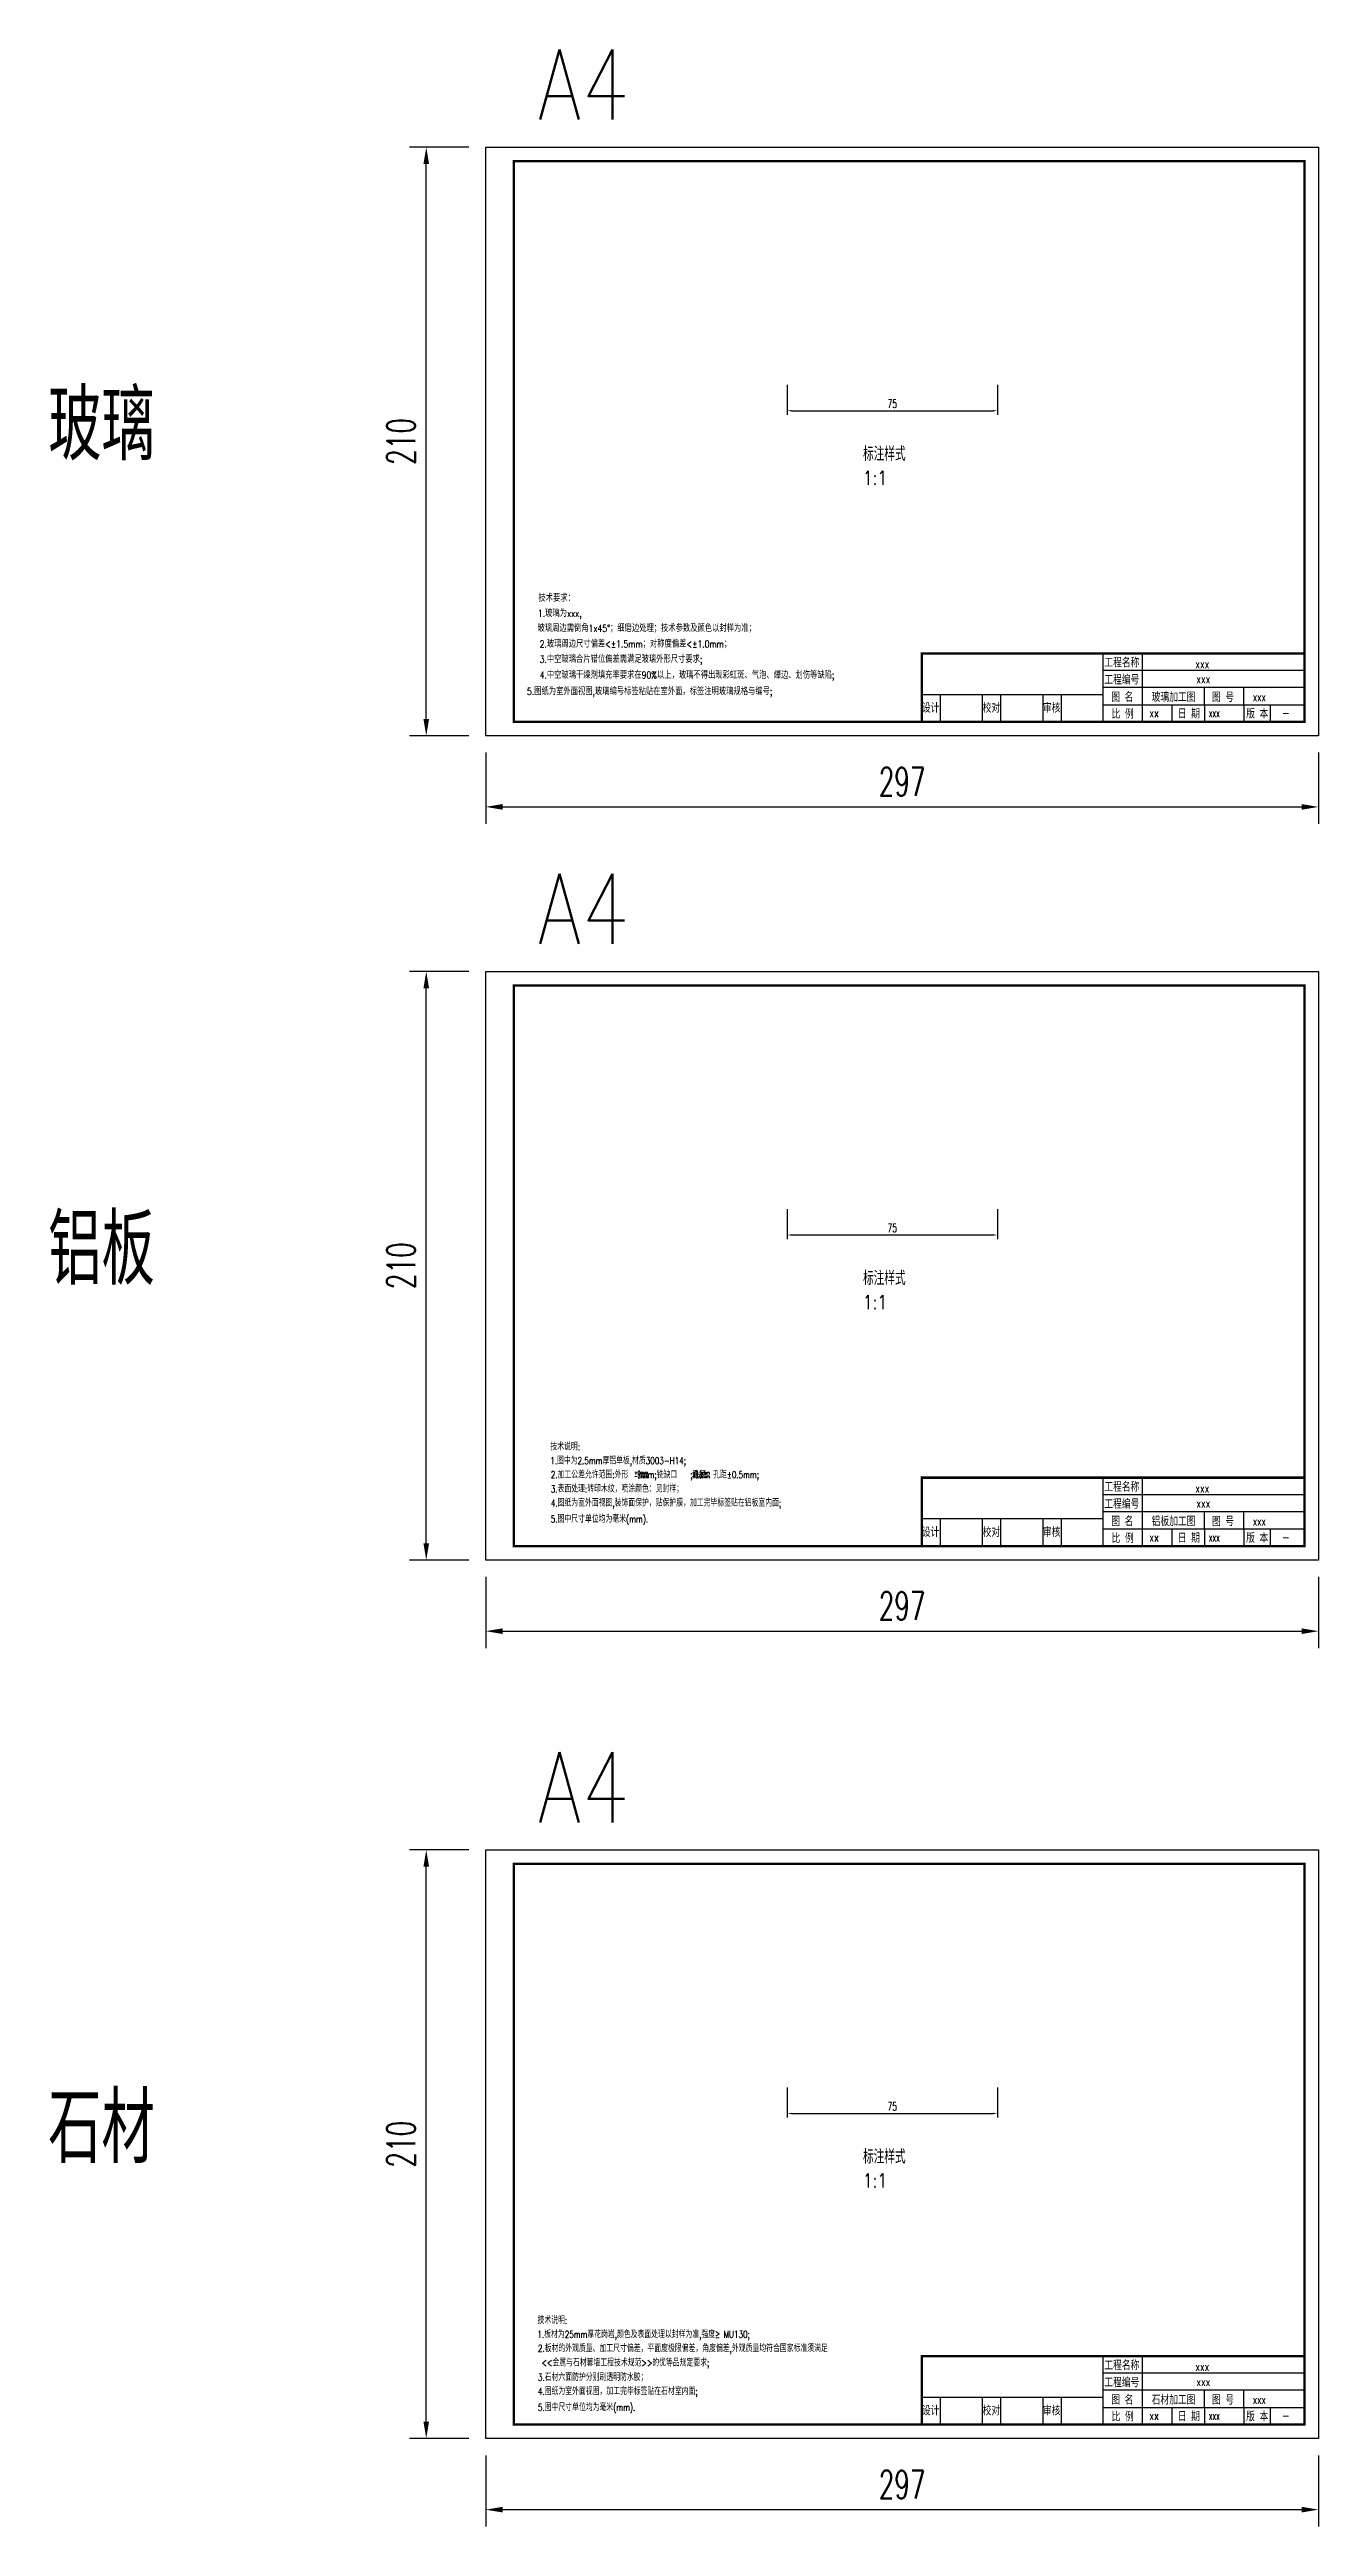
# Model space of a CAD drawing. Header units: inches. Extents: x 20038 to 22085, y 1131827 to 1134253.
# Drawn here: x 20038 to 20491, y 1133253 to 1134136 of the extents above; entities that cross this region are included whole.
import ezdxf
from ezdxf.enums import TextEntityAlignment as Align

# ---------------------------------------------------------------- set-up
doc = ezdxf.new("R2010")
doc.units = ezdxf.units.IN
doc.header["$LTSCALE"] = 1000
doc.header["$MEASUREMENT"] = 0
for name, color, linetype in [('0-GLASS-03玻璃-看线', 7, 'Continuous'), ('0-TEXT文字', 4, 'Continuous'), ('TKTEXT', 1, 'Continuous'), ('加工图', 4, 'Continuous')]:
    doc.layers.add(name, color=color, linetype=linetype)
doc.styles.add('SANXINBZ', font='romans.shx', dxfattribs={"width": 0.8, "bigfont": 'hzd.shx'})
doc.styles.add('样式 1', font='romans.shx', dxfattribs={"width": 0.65, "bigfont": 'hzd.shx'})
doc.dimstyles.new('dim1', dxfattribs={"dimtxt": 3, "dimasz": 1.5, "dimexe": 1.5, "dimexo": 1.5, "dimgap": 1, "dimtad": 1, "dimdec": 1, "dimrnd": 0.5, "dimdsep": 46, "dimtxsty": '样式 1', "dimcen": 0.09, "dimclrd": 1, "dimclre": 1, "dimclrt": 1, "dimadec": 0, "dimazin": 0, "dimtfac": 1, "dimtdec": 1, "dimtix": 1, "dimtmove": 2, "dimatfit": 3, "dimfxl": 1.25, "dimtvp": 1, "dimarcsym": 1})
doc.dimstyles.new('dim4', dxfattribs={"dimscale": 4, "dimtxt": 2.5, "dimasz": 1.5, "dimexe": 1.5, "dimexo": 1.5, "dimgap": 1, "dimtad": 1, "dimdec": 1, "dimrnd": 0.5, "dimdsep": 46, "dimtxsty": '样式 1', "dimcen": 0.09, "dimclrd": 1, "dimclre": 1, "dimclrt": 1, "dimadec": 0, "dimazin": 0, "dimtfac": 1, "dimtdec": 1, "dimtix": 1, "dimtmove": 2, "dimatfit": 3, "dimfxl": 1.25, "dimtvp": 1, "dimarcsym": 1})

msp = doc.modelspace()

# ---------------------------------------------------------------- texts
at = {"color": 7, "style": 'SANXINBZ', "width": 0.8}
for s, p in [('工程名称', (20420.55, 1133917.89)), ('工程编号', (20420.55, 1133911.79)), ('设计', (20352.38, 1133901.72)), ('校对', (20374.04, 1133901.72)), ('审核', (20395.54, 1133901.72)), ('图 名', (20420.71, 1133905.58)), ('比 例', (20420.85, 1133899.56)), ('日 期', (20444.45, 1133899.64)), ('图 号', (20456.64, 1133905.48)), ('版 本', (20468.83, 1133899.64)), ('工程名称', (20420.55, 1133623.84)), ('工程编号', (20420.55, 1133617.74)), ('设计', (20352.38, 1133607.67)), ('校对', (20374.04, 1133607.67)), ('审核', (20395.54, 1133607.67)), ('图 名', (20420.71, 1133611.53)), ('比 例', (20420.85, 1133605.51)), ('日 期', (20444.45, 1133605.59)), ('图 号', (20456.64, 1133611.43)), ('版 本', (20468.83, 1133605.59)), ('工程名称', (20420.55, 1133310.45)), ('工程编号', (20420.55, 1133304.35)), ('图 名', (20420.71, 1133298.14)), ('图 号', (20456.64, 1133298.04)), ('设计', (20352.38, 1133294.28)), ('校对', (20374.04, 1133294.28)), ('审核', (20395.54, 1133294.28)), ('比 例', (20420.85, 1133292.12)), ('日 期', (20444.45, 1133292.2)), ('版 本', (20468.83, 1133292.2))]:
    msp.add_text(s, height=3, dxfattribs=at).set_placement(p, align=Align.MIDDLE)
at = {"color": 4, "style": 'SANXINBZ', "width": 0.75}
for s, height, p in [('技术说明:', 2.505, (20216.75, 1133636.67)), ('1.图中为2.5mm厚铝单板,材质3003-H14;', 2.505, (20216.7, 1133631.66)), ('2.加工公差允许范围:外形   mm;铣缺口   ;孔径、孔距±0.5mm;', 2.505, (20216.89, 1133626.65)), ('-2mm', 1.252, (20246.63, 1133626.71)), ('+0mm', 1.252, (20246.64, 1133628.03)), ('+0.0mm', 1.252, (20267.26, 1133626.71)), ('+0.5mm', 1.252, (20267.27, 1133628.03)), ('3.表面处理:转印木纹，喷涂颜色：见封样；', 2.505, (20216.89, 1133621.64)), ('4.图纸为室外面视图,装饰面保护，贴保护膜，加工完毕标签贴在铝板室内面;', 2.505, (20216.89, 1133616.63)), ('5.图中尺寸单位均为毫米(mm).', 2.505, (20216.89, 1133610.89)), ('技术说明:', 2.505, (20212.17, 1133325)), ('2.板材的外观质量、加工尺寸偏差，平面度极限偏差，角度偏差,外观质量均符合国家标准须满足', 2.505, (20212.31, 1133314.98)), ('1.板材为25mm厚花岗岩,颜色及表面处理以封样为准,强度≥ MU130;', 2.505, (20212.12, 1133319.99)), ('3.石材六面防护分别刷透明防水胶；', 2.505, (20212.31, 1133304.71)), (' <<金属与石材幕墙工程技术规范>>的优等品规定要求;', 2.505, (20212.31, 1133309.87)), ('4.图纸为室外面视图，加工完毕标签贴在石材室内面;', 2.505, (20212.31, 1133299.7)), ('5.图中尺寸单位均为毫米(mm).', 2.505, (20212.31, 1133293.96))]:
    msp.add_text(s, height=height, dxfattribs=at).set_placement(p)
at = {"layer": '0-TEXT文字', "color": 4, "style": 'SANXINBZ', "width": 0.8}
for s, height, p in [('A4', 25, (20212.3, 1134111.37)), ('玻璃', 25, (20037.64, 1133989.78)), ('标注样式', 5, (20328.24, 1133989.62)), ('1:1', 5, (20328.24, 1133981.04)), ('技术要求：', 2.5, (20212.47, 1133939.44)), ('1.玻璃为xxx,', 2.5, (20212.3, 1133933.98)), ('  玻璃周边需倒角1x45°；细磨边处理；技术参数及颜色以封样为准；', 2.5, (20209.44, 1133928.66)), ('2.玻璃周边尺寸偏差<%%P1.5mm；对称度偏差<%%P1.0mm；', 2.5, (20212.91, 1133923.07)), ('3.中空玻璃合片错位偏差需满足玻璃外形尺寸要求;', 2.5, (20212.91, 1133917.61)), ('    5.图纸为室外面视图,玻璃编号标签粘贴在室外面，标签注明玻璃规格与编号;', 2.5, (20202.44, 1133906.13)), ('4.中空玻璃干燥剂填充率要求在90%%%以上，玻璃不得出现彩虹斑、气泡、爆边、划伤等缺陷;', 2.5, (20212.91, 1133911.95)), ('A4', 25, (20212.3, 1133817.31)), ('铝板', 25, (20037.64, 1133695.73)), ('标注样式', 5, (20328.24, 1133695.56)), ('1:1', 5, (20328.24, 1133686.99)), ('A4', 25, (20212.3, 1133503.92)), ('石材', 25, (20037.64, 1133382.34)), ('标注样式', 5, (20328.24, 1133382.17)), ('1:1', 5, (20328.24, 1133373.6))]:
    msp.add_text(s, height=height, dxfattribs=at).set_placement(p)
at = {"layer": 'TKTEXT', "color": 1, "style": 'SANXINBZ'}
for s, width, p in [('xxx', 0.75, (20446.81, 1133915.7)), ('xxx', 0.75, (20447.17, 1133910.3)), ('xx', 0.8, (20430.31, 1133898.23)), ('xxx', 0.6, (20451.57, 1133898.23)), ('-', 0.8, (20477.7, 1133898.23)), ('xxx', 0.75, (20446.81, 1133621.65)), ('xxx', 0.75, (20447.17, 1133616.25)), ('xx', 0.8, (20430.31, 1133604.17)), ('xxx', 0.6, (20451.57, 1133604.17)), ('-', 0.8, (20477.7, 1133604.17)), ('xxx', 0.75, (20446.81, 1133308.26)), ('xxx', 0.75, (20447.17, 1133302.86)), ('xx', 0.8, (20430.31, 1133290.78)), ('xxx', 0.6, (20451.57, 1133290.78)), ('-', 0.8, (20477.7, 1133290.78))]:
    msp.add_text(s, height=3, dxfattribs=dict(at, width=width)).set_placement(p)
at = {"layer": '加工图', "color": 1, "style": 'SANXINBZ'}
for s, width, p in [('玻璃加工图', 0.8, (20431.2, 1133903.69)), ('xxx', 0.7, (20467.3, 1133903.93)), ('铝板加工图', 0.8, (20431.2, 1133609.64)), ('xxx', 0.7, (20467.3, 1133609.87)), ('石材加工图', 0.8, (20431.2, 1133296.25)), ('xxx', 0.7, (20467.3, 1133296.49))]:
    msp.add_text(s, height=3, dxfattribs=dict(at, width=width)).set_placement(p)

# ---------------------------------------------------------------- blocks, each defined once
blk = doc.blocks.new('*D9')
at = {"layer": '0-GLASS-03玻璃-看线', "color": 1, "linetype": 'ByBlock', "lineweight": -2, "transparency": 16777216}
for p, q in [((20187.68, 1134101.55), (20166.47, 1134101.55)), ((20187.68, 1133891.55), (20166.47, 1133891.55))]:
    blk.add_line(p, q, dxfattribs=at)
at = {"layer": '0-GLASS-03玻璃-看线', "color": 1, "lineweight": -2, "transparency": 16777216}
blk.add_line((20172.47, 1133897.55), (20172.47, 1134095.55), dxfattribs=at)
at = {"layer": '0-GLASS-03玻璃-看线', "color": 1, "transparency": 16777216}
for points in [[(20171.47, 1134095.55), (20173.47, 1134095.55), (20172.47, 1134101.55)], [(20171.47, 1133897.55), (20173.47, 1133897.55), (20172.47, 1133891.55)]]:
    blk.add_solid(points, dxfattribs=at)
at = {"layer": 'Defpoints', "color": 0, "transparency": 16777216}
for p in [(20172.47, 1134101.55), (20193.68, 1134101.55), (20193.68, 1133891.55)]:
    blk.add_point(p, dxfattribs=at)
at = {"layer": '0-GLASS-03玻璃-看线', "color": 1, "transparency": 16777216, "insert": (20163.47, 1133996.55), "char_height": 10, "attachment_point": 5, "rotation": 90, "style": '样式 1'}
blk.add_mtext('210', dxfattribs=at)
blk = doc.blocks.new('*D10')
at = {"layer": '0-GLASS-03玻璃-看线', "color": 1, "linetype": 'ByBlock', "lineweight": -2, "transparency": 16777216}
for p, q in [((20193.68, 1133885.55), (20193.68, 1133860.18)), ((20490.68, 1133885.55), (20490.68, 1133860.18))]:
    blk.add_line(p, q, dxfattribs=at)
at = {"layer": '0-GLASS-03玻璃-看线', "color": 1, "lineweight": -2, "transparency": 16777216}
blk.add_line((20199.68, 1133866.18), (20484.68, 1133866.18), dxfattribs=at)
at = {"layer": '0-GLASS-03玻璃-看线', "color": 1, "transparency": 16777216}
for points in [[(20199.68, 1133867.18), (20199.68, 1133865.18), (20193.68, 1133866.18)], [(20484.68, 1133867.18), (20484.68, 1133865.18), (20490.68, 1133866.18)]]:
    blk.add_solid(points, dxfattribs=at)
at = {"layer": 'Defpoints', "color": 0, "transparency": 16777216}
for p in [(20193.68, 1133891.55), (20490.68, 1133891.55), (20490.68, 1133866.18)]:
    blk.add_point(p, dxfattribs=at)
at = {"layer": '0-GLASS-03玻璃-看线', "color": 1, "transparency": 16777216, "insert": (20342.18, 1133875.18), "char_height": 10, "attachment_point": 5, "style": '样式 1'}
blk.add_mtext('297', dxfattribs=at)
blk = doc.blocks.new('*D11')
at = {"layer": '0-GLASS-03玻璃-看线', "color": 1, "lineweight": -2, "transparency": 16777216}
for p, q in [((20301.23, 1134016.77), (20301.23, 1134006.01)), ((20376.16, 1134016.77), (20376.16, 1134006.01)), ((20302.73, 1134007.51), (20374.66, 1134007.51))]:
    blk.add_line(p, q, dxfattribs=at)
at = {"layer": '0-GLASS-03玻璃-看线', "color": 1, "transparency": 16777216}
for points in [[(20302.73, 1134007.76), (20302.73, 1134007.26), (20301.23, 1134007.51)], [(20374.66, 1134007.76), (20374.66, 1134007.26), (20376.16, 1134007.51)]]:
    blk.add_solid(points, dxfattribs=at)
at = {"layer": 'Defpoints', "color": 0, "transparency": 16777216}
for p in [(20301.23, 1134018.27), (20376.16, 1134018.27), (20376.16, 1134007.51)]:
    blk.add_point(p, dxfattribs=at)
at = {"layer": '0-GLASS-03玻璃-看线', "color": 1, "transparency": 16777216, "insert": (20338.7, 1134010.01), "char_height": 3, "attachment_point": 5, "style": '样式 1'}
blk.add_mtext('75', dxfattribs=at)
blk = doc.blocks.new('*D13')
at = {"layer": '0-GLASS-03玻璃-看线', "color": 1, "linetype": 'ByBlock', "lineweight": -2, "transparency": 16777216}
for p, q in [((20187.68, 1133807.49), (20166.47, 1133807.49)), ((20187.68, 1133597.49), (20166.47, 1133597.49))]:
    blk.add_line(p, q, dxfattribs=at)
at = {"layer": '0-GLASS-03玻璃-看线', "color": 1, "lineweight": -2, "transparency": 16777216}
blk.add_line((20172.47, 1133603.49), (20172.47, 1133801.49), dxfattribs=at)
at = {"layer": '0-GLASS-03玻璃-看线', "color": 1, "transparency": 16777216}
for points in [[(20171.47, 1133801.49), (20173.47, 1133801.49), (20172.47, 1133807.49)], [(20171.47, 1133603.49), (20173.47, 1133603.49), (20172.47, 1133597.49)]]:
    blk.add_solid(points, dxfattribs=at)
at = {"layer": 'Defpoints', "color": 0, "transparency": 16777216}
for p in [(20172.47, 1133807.49), (20193.68, 1133807.49), (20193.68, 1133597.49)]:
    blk.add_point(p, dxfattribs=at)
at = {"layer": '0-GLASS-03玻璃-看线', "color": 1, "transparency": 16777216, "insert": (20163.47, 1133702.49), "char_height": 10, "attachment_point": 5, "rotation": 90, "style": '样式 1'}
blk.add_mtext('210', dxfattribs=at)
blk = doc.blocks.new('*D14')
at = {"layer": '0-GLASS-03玻璃-看线', "color": 1, "linetype": 'ByBlock', "lineweight": -2, "transparency": 16777216}
for p, q in [((20193.68, 1133591.49), (20193.68, 1133566.12)), ((20490.68, 1133591.49), (20490.68, 1133566.12))]:
    blk.add_line(p, q, dxfattribs=at)
at = {"layer": '0-GLASS-03玻璃-看线', "color": 1, "lineweight": -2, "transparency": 16777216}
blk.add_line((20199.68, 1133572.12), (20484.68, 1133572.12), dxfattribs=at)
at = {"layer": '0-GLASS-03玻璃-看线', "color": 1, "transparency": 16777216}
for points in [[(20199.68, 1133573.12), (20199.68, 1133571.12), (20193.68, 1133572.12)], [(20484.68, 1133573.12), (20484.68, 1133571.12), (20490.68, 1133572.12)]]:
    blk.add_solid(points, dxfattribs=at)
at = {"layer": 'Defpoints', "color": 0, "transparency": 16777216}
for p in [(20193.68, 1133597.49), (20490.68, 1133597.49), (20490.68, 1133572.12)]:
    blk.add_point(p, dxfattribs=at)
at = {"layer": '0-GLASS-03玻璃-看线', "color": 1, "transparency": 16777216, "insert": (20342.18, 1133581.12), "char_height": 10, "attachment_point": 5, "style": '样式 1'}
blk.add_mtext('297', dxfattribs=at)
blk = doc.blocks.new('*D15')
at = {"layer": '0-GLASS-03玻璃-看线', "color": 1, "lineweight": -2, "transparency": 16777216}
for p, q in [((20301.23, 1133722.71), (20301.23, 1133711.96)), ((20376.16, 1133722.71), (20376.16, 1133711.96)), ((20302.73, 1133713.46), (20374.66, 1133713.46))]:
    blk.add_line(p, q, dxfattribs=at)
at = {"layer": '0-GLASS-03玻璃-看线', "color": 1, "transparency": 16777216}
for points in [[(20302.73, 1133713.71), (20302.73, 1133713.21), (20301.23, 1133713.46)], [(20374.66, 1133713.71), (20374.66, 1133713.21), (20376.16, 1133713.46)]]:
    blk.add_solid(points, dxfattribs=at)
at = {"layer": 'Defpoints', "color": 0, "transparency": 16777216}
for p in [(20301.23, 1133724.21), (20376.16, 1133724.21), (20376.16, 1133713.46)]:
    blk.add_point(p, dxfattribs=at)
at = {"layer": '0-GLASS-03玻璃-看线', "color": 1, "transparency": 16777216, "insert": (20338.7, 1133715.96), "char_height": 3, "attachment_point": 5, "style": '样式 1'}
blk.add_mtext('75', dxfattribs=at)
blk = doc.blocks.new('*D17')
at = {"layer": '0-GLASS-03玻璃-看线', "color": 1, "linetype": 'ByBlock', "lineweight": -2, "transparency": 16777216}
for p, q in [((20187.68, 1133494.1), (20166.47, 1133494.1)), ((20187.68, 1133284.1), (20166.47, 1133284.1))]:
    blk.add_line(p, q, dxfattribs=at)
at = {"layer": '0-GLASS-03玻璃-看线', "color": 1, "lineweight": -2, "transparency": 16777216}
blk.add_line((20172.47, 1133290.1), (20172.47, 1133488.1), dxfattribs=at)
at = {"layer": '0-GLASS-03玻璃-看线', "color": 1, "transparency": 16777216}
for points in [[(20171.47, 1133488.1), (20173.47, 1133488.1), (20172.47, 1133494.1)], [(20171.47, 1133290.1), (20173.47, 1133290.1), (20172.47, 1133284.1)]]:
    blk.add_solid(points, dxfattribs=at)
at = {"layer": 'Defpoints', "color": 0, "transparency": 16777216}
for p in [(20172.47, 1133494.1), (20193.68, 1133494.1), (20193.68, 1133284.1)]:
    blk.add_point(p, dxfattribs=at)
at = {"layer": '0-GLASS-03玻璃-看线', "color": 1, "transparency": 16777216, "insert": (20163.47, 1133389.1), "char_height": 10, "attachment_point": 5, "rotation": 90, "style": '样式 1'}
blk.add_mtext('210', dxfattribs=at)
blk = doc.blocks.new('*D18')
at = {"layer": '0-GLASS-03玻璃-看线', "color": 1, "linetype": 'ByBlock', "lineweight": -2, "transparency": 16777216}
for p, q in [((20193.68, 1133278.1), (20193.68, 1133252.73)), ((20490.68, 1133278.1), (20490.68, 1133252.73))]:
    blk.add_line(p, q, dxfattribs=at)
at = {"layer": '0-GLASS-03玻璃-看线', "color": 1, "lineweight": -2, "transparency": 16777216}
blk.add_line((20199.68, 1133258.73), (20484.68, 1133258.73), dxfattribs=at)
at = {"layer": '0-GLASS-03玻璃-看线', "color": 1, "transparency": 16777216}
for points in [[(20199.68, 1133259.73), (20199.68, 1133257.73), (20193.68, 1133258.73)], [(20484.68, 1133259.73), (20484.68, 1133257.73), (20490.68, 1133258.73)]]:
    blk.add_solid(points, dxfattribs=at)
at = {"layer": 'Defpoints', "color": 0, "transparency": 16777216}
for p in [(20193.68, 1133284.1), (20490.68, 1133284.1), (20490.68, 1133258.73)]:
    blk.add_point(p, dxfattribs=at)
at = {"layer": '0-GLASS-03玻璃-看线', "color": 1, "transparency": 16777216, "insert": (20342.18, 1133267.73), "char_height": 10, "attachment_point": 5, "style": '样式 1'}
blk.add_mtext('297', dxfattribs=at)
blk = doc.blocks.new('*D19')
at = {"layer": '0-GLASS-03玻璃-看线', "color": 1, "lineweight": -2, "transparency": 16777216}
for p, q in [((20301.23, 1133409.32), (20301.23, 1133398.57)), ((20376.16, 1133409.32), (20376.16, 1133398.57)), ((20302.73, 1133400.07), (20374.66, 1133400.07))]:
    blk.add_line(p, q, dxfattribs=at)
at = {"layer": '0-GLASS-03玻璃-看线', "color": 1, "transparency": 16777216}
for points in [[(20302.73, 1133400.32), (20302.73, 1133399.82), (20301.23, 1133400.07)], [(20374.66, 1133400.32), (20374.66, 1133399.82), (20376.16, 1133400.07)]]:
    blk.add_solid(points, dxfattribs=at)
at = {"layer": 'Defpoints', "color": 0, "transparency": 16777216}
for p in [(20301.23, 1133410.82), (20376.16, 1133410.82), (20376.16, 1133400.07)]:
    blk.add_point(p, dxfattribs=at)
at = {"layer": '0-GLASS-03玻璃-看线', "color": 1, "transparency": 16777216, "insert": (20338.7, 1133402.57), "char_height": 3, "attachment_point": 5, "style": '样式 1'}
blk.add_mtext('75', dxfattribs=at)

# ---------------------------------------------------------------- dimensions: what is measured, and where the dimension line sits
at = {"layer": '0-GLASS-03玻璃-看线'}
for base, p1, p2, picture, middle in [((20172.47, 1134101.55), (20193.68, 1133891.55), (20193.68, 1134101.55), '*D9', (20163.47, 1133996.55)), ((20172.47, 1133807.49), (20193.68, 1133597.49), (20193.68, 1133807.49), '*D13', (20163.47, 1133702.49)), ((20172.47, 1133494.1), (20193.68, 1133284.1), (20193.68, 1133494.1), '*D17', (20163.47, 1133389.1))]:
    dim = msp.add_linear_dim(base=base, p1=p1, p2=p2, angle=90, dimstyle='dim4', override={"dimfxl": 2}, dxfattribs=at)
    dim.commit()
    dim.dimension.update_dxf_attribs({"geometry": picture, "text_midpoint": middle})
for base, p1, p2, picture, middle in [((20376.16, 1134007.51), (20301.23, 1134018.27), (20376.16, 1134018.27), '*D11', (20338.7, 1134010.01)), ((20376.16, 1133713.46), (20301.23, 1133724.21), (20376.16, 1133724.21), '*D15', (20338.7, 1133715.96)), ((20376.16, 1133400.07), (20301.23, 1133410.82), (20376.16, 1133410.82), '*D19', (20338.7, 1133402.57))]:
    dim = msp.add_linear_dim(base=base, p1=p1, p2=p2, dimstyle='dim1', dxfattribs=at)
    dim.commit()
    dim.dimension.update_dxf_attribs({"geometry": picture, "text_midpoint": middle})
for base, p1, p2, picture, middle in [((20490.68, 1133866.18), (20193.68, 1133891.55), (20490.68, 1133891.55), '*D10', (20342.18, 1133875.18)), ((20490.68, 1133572.12), (20193.68, 1133597.49), (20490.68, 1133597.49), '*D14', (20342.18, 1133581.12)), ((20490.68, 1133258.73), (20193.68, 1133284.1), (20490.68, 1133284.1), '*D18', (20342.18, 1133267.73))]:
    dim = msp.add_linear_dim(base=base, p1=p1, p2=p2, dimstyle='dim4', override={"dimfxl": 2}, dxfattribs=at)
    dim.commit()
    dim.dimension.update_dxf_attribs({"geometry": picture, "text_midpoint": middle})

# ---------------------------------------------------------------- linework, layer by layer
at = {"color": 7}
for p, q in [((20413.87, 1133896.55), (20413.87, 1133920.94)), ((20427.87, 1133896.55), (20427.87, 1133920.94)), ((20485.68, 1133914.84), (20413.87, 1133914.84)), ((20485.68, 1133908.74), (20413.87, 1133908.74)), ((20450.04, 1133902.65), (20450.04, 1133908.74)), ((20464.04, 1133902.65), (20464.04, 1133908.74)), ((20413.87, 1133906.2), (20349.21, 1133906.2)), ((20355.76, 1133906.2), (20355.76, 1133896.55)), ((20370.76, 1133906.2), (20370.76, 1133896.55)), ((20377.32, 1133906.2), (20377.32, 1133896.55)), ((20392.32, 1133906.2), (20392.32, 1133896.55)), ((20398.87, 1133906.2), (20398.87, 1133896.55)), ((20413.87, 1133902.65), (20485.68, 1133902.65)), ((20438.36, 1133902.65), (20438.36, 1133896.55)), ((20450.04, 1133902.65), (20450.04, 1133896.55)), ((20464.04, 1133902.65), (20464.04, 1133896.55)), ((20473.49, 1133902.65), (20473.49, 1133896.55)), ((20413.87, 1133602.49), (20413.87, 1133626.89)), ((20427.87, 1133602.49), (20427.87, 1133626.89)), ((20485.68, 1133620.79), (20413.87, 1133620.79)), ((20413.87, 1133612.15), (20349.21, 1133612.15)), ((20355.76, 1133612.15), (20355.76, 1133602.49)), ((20370.76, 1133612.15), (20370.76, 1133602.49)), ((20377.32, 1133612.15), (20377.32, 1133602.49)), ((20392.32, 1133612.15), (20392.32, 1133602.49)), ((20398.87, 1133612.15), (20398.87, 1133602.49)), ((20485.68, 1133614.69), (20413.87, 1133614.69)), ((20413.87, 1133608.59), (20485.68, 1133608.59)), ((20438.36, 1133608.59), (20438.36, 1133602.49)), ((20450.04, 1133608.59), (20450.04, 1133614.69)), ((20450.04, 1133608.59), (20450.04, 1133602.49)), ((20464.04, 1133608.59), (20464.04, 1133614.69)), ((20464.04, 1133608.59), (20464.04, 1133602.49)), ((20473.49, 1133608.59), (20473.49, 1133602.49)), ((20413.87, 1133289.1), (20413.87, 1133313.5)), ((20485.68, 1133307.4), (20413.87, 1133307.4)), ((20427.87, 1133289.1), (20427.87, 1133313.5)), ((20413.87, 1133298.76), (20349.21, 1133298.76)), ((20355.76, 1133298.76), (20355.76, 1133289.1)), ((20370.76, 1133298.76), (20370.76, 1133289.1)), ((20377.32, 1133298.76), (20377.32, 1133289.1)), ((20392.32, 1133298.76), (20392.32, 1133289.1)), ((20398.87, 1133298.76), (20398.87, 1133289.1)), ((20485.68, 1133301.3), (20413.87, 1133301.3)), ((20450.04, 1133295.2), (20450.04, 1133301.3)), ((20464.04, 1133295.2), (20464.04, 1133301.3)), ((20413.87, 1133295.2), (20485.68, 1133295.2)), ((20438.36, 1133295.2), (20438.36, 1133289.1)), ((20450.04, 1133295.2), (20450.04, 1133289.1)), ((20464.04, 1133295.2), (20464.04, 1133289.1)), ((20473.49, 1133295.2), (20473.49, 1133289.1))]:
    msp.add_line(p, q, dxfattribs=at)
at = {"color": 5}
for points in [[(20193.68, 1133891.55), (20193.68, 1134101.55), (20490.68, 1134101.55), (20490.68, 1133891.55)], [(20193.68, 1133597.49), (20193.68, 1133807.49), (20490.68, 1133807.49), (20490.68, 1133597.49)], [(20193.68, 1133284.1), (20193.68, 1133494.1), (20490.68, 1133494.1), (20490.68, 1133284.1)]]:
    msp.add_lwpolyline(points, close=True, dxfattribs=at)
at = {"color": 7, "const_width": 0.857}
for points in [[(20203.67, 1133896.55), (20203.67, 1134096.55), (20485.68, 1134096.55), (20485.68, 1133896.55)], [(20203.67, 1133602.49), (20203.67, 1133802.49), (20485.68, 1133802.49), (20485.68, 1133602.49)], [(20203.67, 1133289.1), (20203.67, 1133489.1), (20485.68, 1133489.1), (20485.68, 1133289.1)]]:
    msp.add_lwpolyline(points, close=True, dxfattribs=at)
for points in [[(20485.68, 1133920.94), (20349.21, 1133920.94), (20349.21, 1133896.55)], [(20485.68, 1133626.89), (20349.21, 1133626.89), (20349.21, 1133602.49)], [(20485.68, 1133313.5), (20349.21, 1133313.5), (20349.21, 1133289.1)]]:
    msp.add_lwpolyline(points, dxfattribs=at)

msp.set_redraw_order([(e.dxf.handle, doc.entitydb.next_handle()) for e in msp.query("TEXT MTEXT ATTDEF DIMENSION ARC_DIMENSION")])  # texts and dimensions are drawn at this point

doc.saveas('drawing.dxf')
